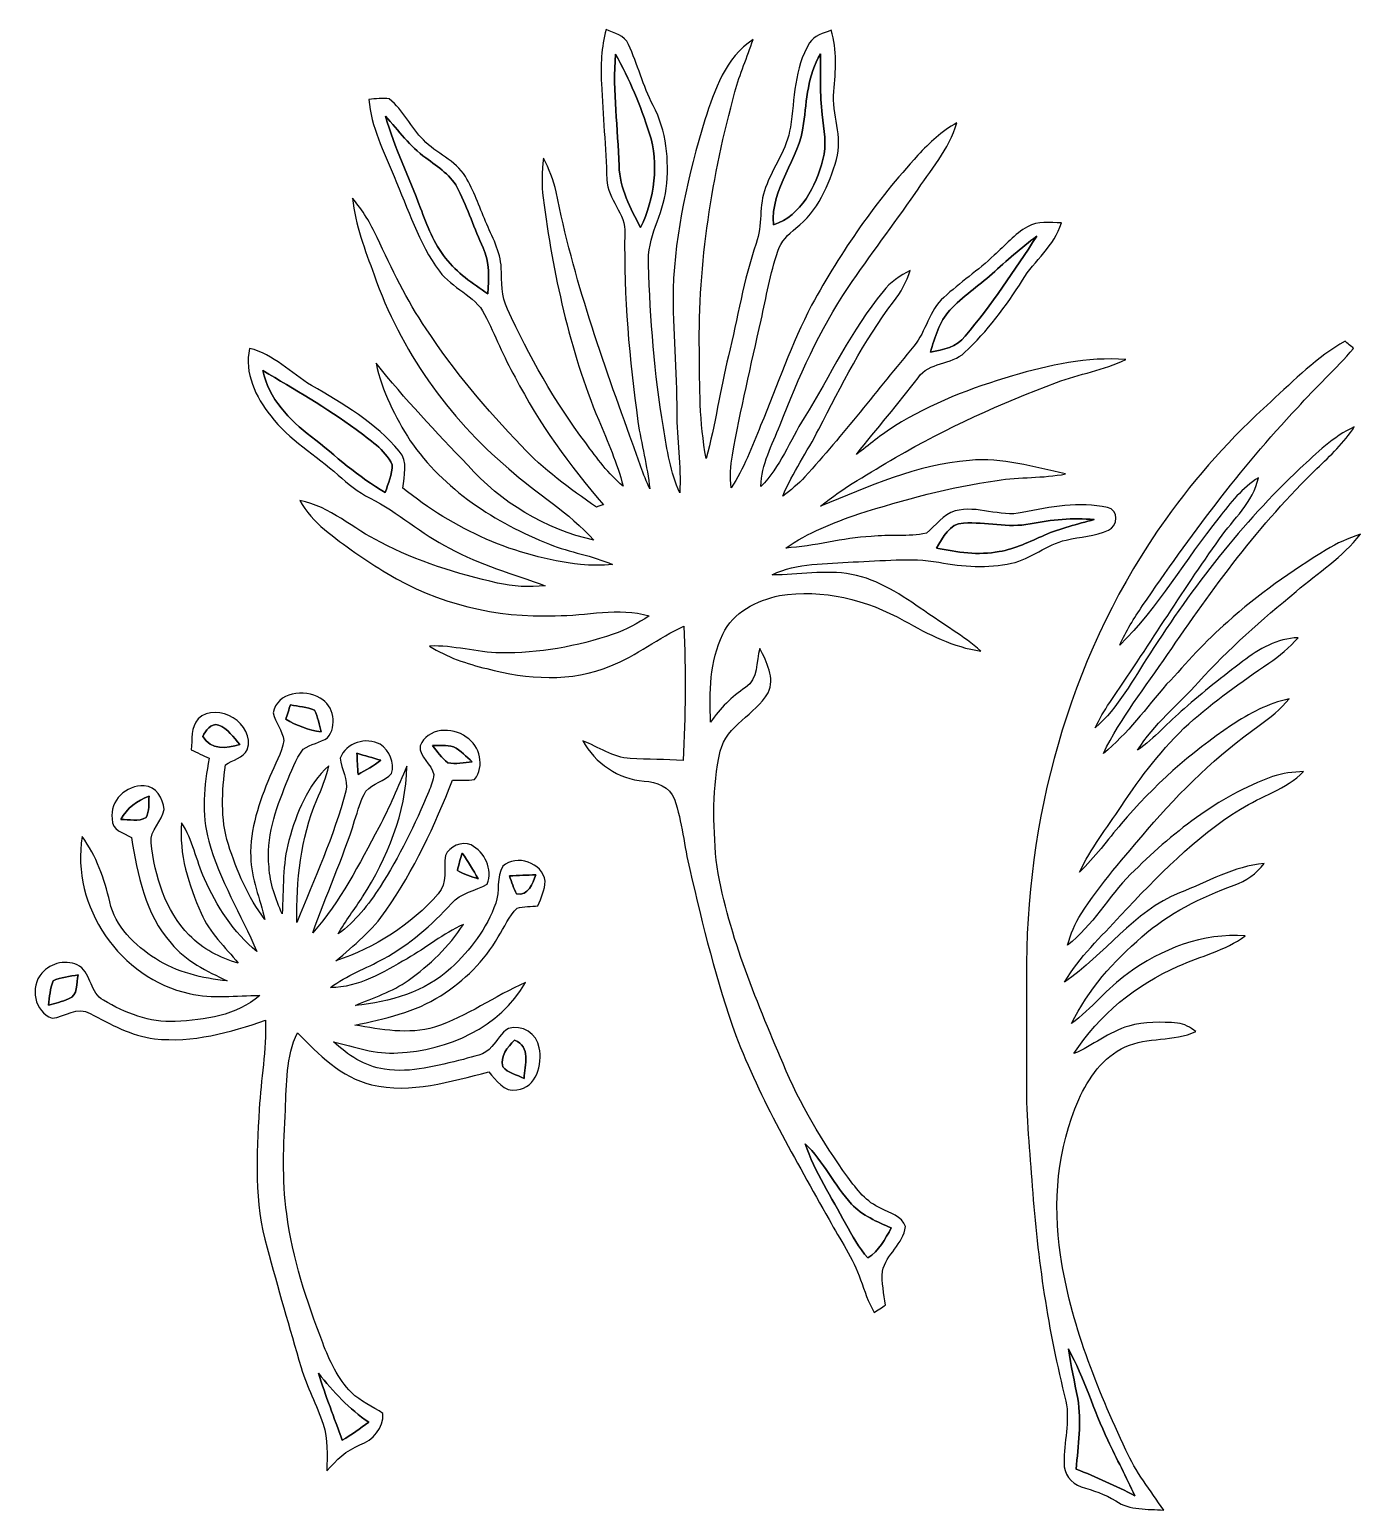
# Model space of a CAD drawing. Header units: centimetres. Extents: x -6.9 to 6.8, y -7.6 to 7.6.
import ezdxf

# ---------------------------------------------------------------- set-up
doc = ezdxf.new("R2010")
doc.units = ezdxf.units.CM
doc.header["$MEASUREMENT"] = 0
doc.layers.add('Camada 1', color=7, linetype='Continuous')

msp = doc.modelspace()

# ---------------------------------------------------------------- linework, layer by layer
at = {"layer": 'Camada 1', "color": 151}
for points, knots in [([(-0.95744, 7.64575), (-0.87347, 7.61012), (-0.76694, 7.58684), (-0.72743, 7.49335), (-0.72743, 7.49335), (-0.63112, 7.28873), (-0.57891, 7.06542), (-0.47201, 6.86505), (-0.47201, 6.86505), (-0.33584, 6.60223), (-0.30339, 6.29742), (-0.33867, 6.00638), (-0.33867, 6.00638), (-0.36829, 5.73758), (-0.54115, 5.5005), (-0.51964, 5.22323), (-0.51964, 5.22323), (-0.5027, 4.66124), (-0.46002, 4.09857), (-0.36759, 3.54365), (-0.36759, 3.54365), (-0.32737, 3.3154), (-0.29527, 3.08222), (-0.19861, 2.86914), (-0.19861, 2.86914), (-0.18133, 3.14749), (-0.22965, 3.42406), (-0.22895, 3.70204), (-0.22895, 3.70204), (-0.22965, 4.12644), (-0.27128, 4.54942), (-0.2667, 4.97346), (-0.2667, 4.97346), (-0.24623, 5.56648), (-0.10865, 6.14856), (0.05997, 6.71512), (0.05997, 6.71512), (0.16228, 7.02062), (0.27128, 7.35929), (0.55703, 7.54308), (0.55703, 7.54308), (0.49705, 7.36247), (0.41945, 7.18784), (0.36971, 7.00369), (0.36971, 7.00369), (0.13334, 6.13657), (-0.00952, 5.23909), (0.00353, 4.33882), (0.00353, 4.33882), (0.0074, 3.96699), (0.00212, 3.59197), (0.07408, 3.22545), (0.07408, 3.22545), (0.16968, 3.57363), (0.21624, 3.93347), (0.30302, 4.28378), (0.30302, 4.28378), (0.39899, 4.66972), (0.45861, 5.06518), (0.58844, 5.44194), (0.58844, 5.44194), (0.65758, 5.62751), (0.61419, 5.83352), (0.68545, 6.01839), (0.68545, 6.01839), (0.76341, 6.22899), (0.90769, 6.4149), (0.94156, 6.64104), (0.94156, 6.64104), (0.98707, 6.93278), (0.97895, 7.24782), (1.13805, 7.5078), (1.13805, 7.5078), (1.18568, 7.58718), (1.28305, 7.60589), (1.36207, 7.6401), (1.36207, 7.6401), (1.42521, 7.43444), (1.40828, 7.21888), (1.3903, 7.00792), (1.3903, 7.00792), (1.36525, 6.77298), (1.48766, 6.54156), (1.4171, 6.30836), (1.4171, 6.30836), (1.33914, 6.04448), (1.22378, 5.77108), (0.99905, 5.59893), (0.99905, 5.59893), (0.92039, 5.53507), (0.84208, 5.46206), (0.81244, 5.36187), (0.81244, 5.36187), (0.73271, 5.13045), (0.69285, 4.88809), (0.63958, 4.6496), (0.63958, 4.6496), (0.53586, 4.18711), (0.42862, 3.72533), (0.34361, 3.25895), (0.34361, 3.25895), (0.32278, 3.14783), (0.32244, 3.03423), (0.33019, 2.92169), (0.33019, 2.92169), (0.46426, 3.11891), (0.54468, 3.34503), (0.63534, 3.56376), (0.63534, 3.56376), (0.8061, 3.97932), (0.95496, 4.40548), (1.15992, 4.80589), (1.15992, 4.80589), (1.46543, 5.3601), (1.82808, 5.88468), (2.25636, 6.35141), (2.25636, 6.35141), (2.37489, 6.47876), (2.50189, 6.60188), (2.65711, 6.68443), (2.65711, 6.68443), (2.57457, 6.41032), (2.38478, 6.19019), (2.22708, 5.9577), (2.22708, 5.9577), (2.00306, 5.63033), (1.7593, 5.31741), (1.53775, 4.98827), (1.53775, 4.98827), (1.24142, 4.54942), (1.02693, 4.06188), (0.83502, 3.57011), (0.83502, 3.57011), (0.75318, 3.36444), (0.64311, 3.16335), (0.63712, 2.93687), (0.63712, 2.93687), (0.83855, 3.13548), (0.9352, 3.40783), (1.08408, 3.64348), (1.08408, 3.64348), (1.35395, 4.07882), (1.56986, 4.55012), (1.89759, 4.94736), (1.89759, 4.94736), (1.97167, 5.04155), (2.07256, 5.10821), (2.17735, 5.16395), (2.17735, 5.16395), (2.13818, 5.04684), (2.07997, 4.93713), (2.00413, 4.83975), (2.00413, 4.83975), (1.69474, 4.43547), (1.46755, 3.97791), (1.23506, 3.52743), (1.23506, 3.52743), (1.11548, 3.29459), (0.96307, 3.07869), (0.86325, 2.83598), (0.86325, 2.83598), (0.94402, 2.89665), (1.02164, 2.96192), (1.09185, 3.03494), (1.09185, 3.03494), (1.48342, 3.46957), (1.84114, 3.93312), (2.21473, 4.38291), (2.21473, 4.38291), (2.34138, 4.53565), (2.3696, 4.75085), (2.52201, 4.88492), (2.52201, 4.88492), (2.68922, 5.03731), (2.87796, 5.16466), (3.04236, 5.32058), (3.04236, 5.32058), (3.15489, 5.41972), (3.25261, 5.53826), (3.3842, 5.61374), (3.3842, 5.61374), (3.48967, 5.67689), (3.61738, 5.65396), (3.73415, 5.65255), (3.73415, 5.65255), (3.66394, 5.41619), (3.45687, 5.26732), (3.33304, 5.06341), (3.33304, 5.06341), (3.16335, 4.79354), (2.97285, 4.53319), (2.73649, 4.31799), (2.73649, 4.31799), (2.60208, 4.18358), (2.36819, 4.22485), (2.25848, 4.05729), (2.25848, 4.05729), (2.05317, 3.78812), (1.83268, 3.5313), (1.62207, 3.26672), (1.62207, 3.26672), (1.75472, 3.36196), (1.87607, 3.47239), (2.01612, 3.55776), (2.01612, 3.55776), (2.39041, 3.79306), (2.80775, 3.95216), (3.23074, 4.07563), (3.23074, 4.07563), (3.6082, 4.18747), (4.00156, 4.2746), (4.39773, 4.24532), (4.39773, 4.24532), (4.17159, 4.13244), (3.91865, 4.09645), (3.6837, 4.0079), (3.6837, 4.0079), (3.1108, 3.79552), (2.55376, 3.53871), (2.02352, 3.23497), (2.02352, 3.23497), (1.76142, 3.07445), (1.48907, 2.927), (1.2506, 2.7319), (1.2506, 2.7319), (1.74625, 2.93299), (2.24472, 3.16476), (2.78589, 3.20428), (2.78589, 3.20428), (3.12313, 3.23849), (3.45122, 3.13336), (3.77754, 3.06528), (3.77754, 3.06528), (3.54436, 3.02048), (3.30553, 3.03423), (3.07128, 2.99861), (3.07128, 2.99861), (2.58692, 2.92981), (2.11278, 2.80141), (1.64711, 2.6536), (1.64711, 2.6536), (1.38535, 2.56258), (1.12218, 2.46274), (0.89464, 2.30152), (0.89464, 2.30152), (1.19027, 2.3181), (1.47708, 2.40595), (1.77341, 2.42076), (1.77341, 2.42076), (1.96249, 2.44264), (2.15688, 2.41158), (2.34314, 2.45604), (2.34314, 2.45604), (2.44228, 2.53083), (2.51178, 2.65112), (2.63877, 2.68393), (2.63877, 2.68393), (2.86914, 2.74567), (3.0995, 2.6162), (3.33162, 2.667), (3.33162, 2.667), (3.61879, 2.72803), (3.91865, 2.77917), (4.21075, 2.71992), (4.21075, 2.71992), (4.32576, 2.6984), (4.3194, 2.52165), (4.21815, 2.48637), (4.21815, 2.48637), (4.08305, 2.41935), (3.92852, 2.4204), (3.78459, 2.38407), (3.78459, 2.38407), (3.58245, 2.3389), (3.42299, 2.18897), (3.22085, 2.14417), (3.22085, 2.14417), (2.97461, 2.0902), (2.71885, 2.1103), (2.47297, 2.15406), (2.47297, 2.15406), (2.18052, 2.20873), (1.88277, 2.16464), (1.5882, 2.159), (1.5882, 2.159), (1.3081, 2.13676), (1.01353, 2.14982), (0.75352, 2.026), (0.75352, 2.026), (1.02588, 2.0193), (1.29998, 2.08138), (1.57127, 2.03022), (1.57127, 2.03022), (1.85208, 1.97801), (2.09161, 1.81115), (2.32304, 1.65276), (2.32304, 1.65276), (2.51777, 1.51589), (2.7245, 1.39488), (2.90547, 1.23895), (2.90547, 1.23895), (2.62042, 1.27847), (2.36255, 1.41181), (2.11561, 1.55151), (2.11561, 1.55151), (1.72895, 1.76812), (1.27282, 1.88453), (0.83043, 1.81081), (0.83043, 1.81081), (0.59443, 1.76318), (0.35102, 1.63936), (0.24411, 1.41216), (0.24411, 1.41216), (0.11148, 1.13205), (0.10478, 0.81173), (0.11994, 0.50765), (0.11994, 0.50765), (0.21766, 0.64735), (0.3376, 0.76904), (0.47941, 0.86359), (0.47941, 0.86359), (0.61312, 0.95003), (0.5842, 1.13205), (0.62759, 1.26541), (0.62759, 1.26541), (0.69708, 1.12747), (0.78458, 0.96131), (0.71191, 0.80751), (0.71191, 0.80751), (0.58032, 0.58067), (0.28434, 0.47695), (0.21978, 0.20601), (0.21978, 0.20601), (0.13158, -0.16016), (0.14817, -0.54397), (0.17533, -0.91687), (0.17533, -0.91687), (0.28751, -1.64853), (0.57855, -2.3368), (0.86642, -3.01378), (0.86642, -3.01378), (1.03786, -3.43005), (1.27282, -3.81669), (1.53212, -4.18358), (1.53212, -4.18358), (1.6256, -4.30988), (1.72578, -4.44394), (1.87607, -4.50603), (1.87607, -4.50603), (1.96673, -4.554), (2.09125, -4.58576), (2.12724, -4.69406), (2.12724, -4.69406), (2.10925, -4.87362), (1.92651, -4.97981), (1.89052, -5.15301), (1.89052, -5.15301), (1.87959, -5.27085), (1.90641, -5.38762), (1.92193, -5.50403), (1.92193, -5.50403), (1.8923, -5.52272), (1.83303, -5.56012), (1.8034, -5.57883), (1.8034, -5.57883), (1.74659, -5.47088), (1.7032, -5.35727), (1.66511, -5.24191), (1.66511, -5.24191), (1.59032, -5.01896), (1.45238, -4.82635), (1.3402, -4.62173), (1.3402, -4.62173), (0.99484, -4.00261), (0.63324, -3.38737), (0.37923, -2.72308), (0.37923, -2.72308), (0.17814, -2.16605), (0.03915, -1.58925), (-0.09525, -1.01353), (-0.09525, -1.01353), (-0.15487, -0.77294), (-0.1711, -0.52175), (-0.254, -0.28751), (-0.254, -0.28751), (-0.29951, -0.15628), (-0.43992, -0.11007), (-0.56585, -0.10125), (-0.56585, -0.10125), (-0.83007, -0.0822), (-1.07209, 0.08361), (-1.19768, 0.31433), (-1.19768, 0.31433), (-1.03611, 0.25047), (-0.88688, 0.14216), (-0.70838, 0.13088), (-0.70838, 0.13088), (-0.5267, 0.11923), (-0.3443, 0.12629), (-0.16262, 0.11182), (-0.16262, 0.11182), (-0.14111, 0.57255), (-0.13299, 1.03504), (-0.15733, 1.49613), (-0.15733, 1.49613), (-0.41663, 1.37442), (-0.64311, 1.19238), (-0.91015, 1.08584), (-0.91015, 1.08584), (-1.31375, 0.9151), (-1.7727, 0.94896), (-2.18792, 1.05798), (-2.18792, 1.05798), (-2.39289, 1.10912), (-2.59749, 1.17439), (-2.77566, 1.2908), (-2.77566, 1.2908), (-2.52976, 1.30174), (-2.292, 1.22344), (-2.04716, 1.22096), (-2.04716, 1.22096), (-1.65169, 1.2132), (-1.25694, 1.28729), (-0.88335, 1.41393), (-0.88335, 1.41393), (-0.7514, 1.45767), (-0.629, 1.52471), (-0.51364, 1.6016), (-0.51364, 1.6016), (-0.83078, 1.69509), (-1.15958, 1.6016), (-1.48201, 1.60372), (-1.48201, 1.60372), (-2.08562, 1.57902), (-2.6984, 1.72755), (-3.21592, 2.04152), (-3.21592, 2.04152), (-3.43958, 2.17735), (-3.65619, 2.3255), (-3.85833, 2.49202), (-3.85833, 2.49202), (-3.96098, 2.57493), (-4.04671, 2.67723), (-4.11444, 2.79047), (-4.11444, 2.79047), (-3.79764, 2.73297), (-3.56517, 2.49414), (-3.28083, 2.36255), (-3.28083, 2.36255), (-2.90371, 2.1611), (-2.49273, 2.03234), (-2.0761, 1.94098), (-2.0761, 1.94098), (-1.91523, 1.90641), (-1.74941, 1.89194), (-1.58574, 1.91311), (-1.58574, 1.91311), (-1.91664, 2.03482), (-2.25989, 2.12831), (-2.56998, 2.30116), (-2.56998, 2.30116), (-2.86173, 2.44403), (-3.1002, 2.67194), (-3.39019, 2.81657), (-3.39019, 2.81657), (-3.51225, 2.8776), (-3.61914, 2.96298), (-3.71934, 3.05399), (-3.71934, 3.05399), (-3.94828, 3.26073), (-4.22485, 3.41629), (-4.41395, 3.66465), (-4.41395, 3.66465), (-4.56706, 3.85903), (-4.68911, 4.10562), (-4.63161, 4.35926), (-4.63161, 4.35926), (-4.38185, 4.30106), (-4.20899, 4.10174), (-3.99345, 3.97862), (-3.99345, 3.97862), (-3.66888, 3.78812), (-3.33162, 3.59375), (-3.08926, 3.29881), (-3.08926, 3.29881), (-2.99437, 3.19298), (-3.03988, 3.04553), (-3.05223, 2.91994), (-3.05223, 2.91994), (-2.53012, 2.49414), (-1.89264, 2.20698), (-1.22132, 2.13077), (-1.22132, 2.13077), (-1.11159, 2.11949), (-1.00083, 2.12302), (-0.8911, 2.13077), (-0.8911, 2.13077), (-1.09926, 2.22496), (-1.32891, 2.2546), (-1.53987, 2.34138), (-1.53987, 2.34138), (-2.10114, 2.55939), (-2.63031, 2.90688), (-2.97673, 3.40783), (-2.97673, 3.40783), (-3.12985, 3.65512), (-3.26884, 3.919), (-3.32739, 4.20616), (-3.32739, 4.20616), (-3.03283, 3.83821), (-2.70898, 3.49603), (-2.38337, 3.1556), (-2.38337, 3.1556), (-2.04399, 2.77354), (-1.58291, 2.49307), (-1.08267, 2.383), (-1.08267, 2.383), (-1.3402, 2.66805), (-1.67604, 2.86419), (-1.96074, 3.11891), (-1.96074, 3.11891), (-2.58726, 3.64771), (-3.07622, 4.34199), (-3.34856, 5.11632), (-3.34856, 5.11632), (-3.43992, 5.3742), (-3.54436, 5.63209), (-3.57082, 5.9069), (-3.57082, 5.9069), (-3.46638, 5.7859), (-3.38384, 5.64797), (-3.31681, 5.50333), (-3.31681, 5.50333), (-3.16547, 5.18089), (-3.01554, 4.85493), (-2.81057, 4.56211), (-2.81057, 4.56211), (-2.52589, 4.12784), (-2.18934, 3.73027), (-1.8302, 3.35562), (-1.8302, 3.35562), (-1.60372, 3.10938), (-1.33068, 2.91429), (-1.05798, 2.72274), (-1.05798, 2.72274), (-1.03964, 2.72873), (-1.00295, 2.74109), (-0.98495, 2.74742), (-0.98495, 2.74742), (-1.33419, 3.15207), (-1.64994, 3.58705), (-1.89512, 4.0633), (-1.89512, 4.0633), (-2.01329, 4.27248), (-2.10149, 4.4965), (-2.20909, 4.71063), (-2.20909, 4.71063), (-2.31174, 4.90926), (-2.54669, 4.97804), (-2.67441, 5.15443), (-2.67441, 5.15443), (-2.89136, 5.44724), (-2.99861, 5.80002), (-3.14218, 6.13056), (-3.14218, 6.13056), (-3.24801, 6.3888), (-3.37925, 6.64386), (-3.40184, 6.92679), (-3.40184, 6.92679), (-3.33199, 6.93032), (-3.26107, 6.94302), (-3.19158, 6.93103), (-3.19158, 6.93103), (-3.04411, 6.81813), (-2.97215, 6.63645), (-2.83915, 6.50909), (-2.83915, 6.50909), (-2.70827, 6.36869), (-2.51071, 6.2999), (-2.4077, 6.13197), (-2.4077, 6.13197), (-2.31985, 5.98628), (-2.26694, 5.82329), (-2.1985, 5.66844), (-2.1985, 5.66844), (-2.13535, 5.51215), (-2.04435, 5.36081), (-2.03763, 5.18829), (-2.03763, 5.18829), (-2.03022, 5.04542), (-2.04045, 4.89549), (-1.97414, 4.76391), (-1.97414, 4.76391), (-1.74941, 4.28025), (-1.48872, 3.81105), (-1.16733, 3.38454), (-1.16733, 3.38454), (-1.05268, 3.22579), (-0.93486, 3.06634), (-0.78317, 2.94075), (-0.78317, 2.94075), (-0.84242, 3.1757), (-0.94121, 3.3976), (-1.03363, 3.62055), (-1.03363, 3.62055), (-1.33879, 4.34974), (-1.50283, 5.12938), (-1.60584, 5.91043), (-1.60584, 5.91043), (-1.62453, 6.04626), (-1.62065, 6.18455), (-1.60126, 6.32001), (-1.60126, 6.32001), (-1.54763, 6.20959), (-1.4993, 6.09528), (-1.47179, 5.975), (-1.47179, 5.975), (-1.29821, 5.08353), (-0.9906, 4.22592), (-0.68226, 3.37361), (-0.68226, 3.37361), (-0.62793, 3.21804), (-0.5775, 3.06034), (-0.50658, 2.91112), (-0.50658, 2.91112), (-0.53374, 3.14466), (-0.59443, 3.37255), (-0.629, 3.60469), (-0.629, 3.60469), (-0.72002, 4.24602), (-0.77399, 4.89374), (-0.76517, 5.54177), (-0.76517, 5.54177), (-0.74682, 5.75239), (-0.94755, 5.8935), (-0.94862, 6.09952), (-0.94862, 6.09952), (-0.96378, 6.42972), (-0.98707, 6.75922), (-1.00507, 7.08942), (-1.00507, 7.08942), (-1.01669, 7.27604), (-1.00612, 7.46441), (-0.95744, 7.64575)], [0, 0, 0, 0, 0.00617284, 0.00617284, 0.00617284, 0.00617284, 0.01234568, 0.01234568, 0.01234568, 0.01234568, 0.01851852, 0.01851852, 0.01851852, 0.01851852, 0.02469136, 0.02469136, 0.02469136, 0.02469136, 0.0308642, 0.0308642, 0.0308642, 0.0308642, 0.03703704, 0.03703704, 0.03703704, 0.03703704, 0.04320988, 0.04320988, 0.04320988, 0.04320988, 0.04938272, 0.04938272, 0.04938272, 0.04938272, 0.05555556, 0.05555556, 0.05555556, 0.05555556, 0.0617284, 0.0617284, 0.0617284, 0.0617284, 0.06790123, 0.06790123, 0.06790123, 0.06790123, 0.07407407, 0.07407407, 0.07407407, 0.07407407, 0.08024691, 0.08024691, 0.08024691, 0.08024691, 0.08641975, 0.08641975, 0.08641975, 0.08641975, 0.09259259, 0.09259259, 0.09259259, 0.09259259, 0.09876543, 0.09876543, 0.09876543, 0.09876543, 0.10493827, 0.10493827, 0.10493827, 0.10493827, 0.11111111, 0.11111111, 0.11111111, 0.11111111, 0.11728395, 0.11728395, 0.11728395, 0.11728395, 0.12345679, 0.12345679, 0.12345679, 0.12345679, 0.12962963, 0.12962963, 0.12962963, 0.12962963, 0.13580247, 0.13580247, 0.13580247, 0.13580247, 0.14197531, 0.14197531, 0.14197531, 0.14197531, 0.14814815, 0.14814815, 0.14814815, 0.14814815, 0.15432099, 0.15432099, 0.15432099, 0.15432099, 0.16049383, 0.16049383, 0.16049383, 0.16049383, 0.16666667, 0.16666667, 0.16666667, 0.16666667, 0.17283951, 0.17283951, 0.17283951, 0.17283951, 0.17901235, 0.17901235, 0.17901235, 0.17901235, 0.18518519, 0.18518519, 0.18518519, 0.18518519, 0.19135802, 0.19135802, 0.19135802, 0.19135802, 0.19753086, 0.19753086, 0.19753086, 0.19753086, 0.2037037, 0.2037037, 0.2037037, 0.2037037, 0.20987654, 0.20987654, 0.20987654, 0.20987654, 0.21604938, 0.21604938, 0.21604938, 0.21604938, 0.22222222, 0.22222222, 0.22222222, 0.22222222, 0.22839506, 0.22839506, 0.22839506, 0.22839506, 0.2345679, 0.2345679, 0.2345679, 0.2345679, 0.24074074, 0.24074074, 0.24074074, 0.24074074, 0.24691358, 0.24691358, 0.24691358, 0.24691358, 0.25308642, 0.25308642, 0.25308642, 0.25308642, 0.25925926, 0.25925926, 0.25925926, 0.25925926, 0.2654321, 0.2654321, 0.2654321, 0.2654321, 0.27160494, 0.27160494, 0.27160494, 0.27160494, 0.27777778, 0.27777778, 0.27777778, 0.27777778, 0.28395062, 0.28395062, 0.28395062, 0.28395062, 0.29012346, 0.29012346, 0.29012346, 0.29012346, 0.2962963, 0.2962963, 0.2962963, 0.2962963, 0.30246914, 0.30246914, 0.30246914, 0.30246914, 0.30864198, 0.30864198, 0.30864198, 0.30864198, 0.31481481, 0.31481481, 0.31481481, 0.31481481, 0.32098765, 0.32098765, 0.32098765, 0.32098765, 0.32716049, 0.32716049, 0.32716049, 0.32716049, 0.33333333, 0.33333333, 0.33333333, 0.33333333, 0.33950617, 0.33950617, 0.33950617, 0.33950617, 0.34567901, 0.34567901, 0.34567901, 0.34567901, 0.35185185, 0.35185185, 0.35185185, 0.35185185, 0.35802469, 0.35802469, 0.35802469, 0.35802469, 0.36419753, 0.36419753, 0.36419753, 0.36419753, 0.37037037, 0.37037037, 0.37037037, 0.37037037, 0.37654321, 0.37654321, 0.37654321, 0.37654321, 0.38271605, 0.38271605, 0.38271605, 0.38271605, 0.38888889, 0.38888889, 0.38888889, 0.38888889, 0.39506173, 0.39506173, 0.39506173, 0.39506173, 0.40123457, 0.40123457, 0.40123457, 0.40123457, 0.40740741, 0.40740741, 0.40740741, 0.40740741, 0.41358025, 0.41358025, 0.41358025, 0.41358025, 0.41975309, 0.41975309, 0.41975309, 0.41975309, 0.42592593, 0.42592593, 0.42592593, 0.42592593, 0.43209877, 0.43209877, 0.43209877, 0.43209877, 0.4382716, 0.4382716, 0.4382716, 0.4382716, 0.44444444, 0.44444444, 0.44444444, 0.44444444, 0.45061728, 0.45061728, 0.45061728, 0.45061728, 0.45679012, 0.45679012, 0.45679012, 0.45679012, 0.46296296, 0.46296296, 0.46296296, 0.46296296, 0.4691358, 0.4691358, 0.4691358, 0.4691358, 0.47530864, 0.47530864, 0.47530864, 0.47530864, 0.48148148, 0.48148148, 0.48148148, 0.48148148, 0.48765432, 0.48765432, 0.48765432, 0.48765432, 0.49382716, 0.49382716, 0.49382716, 0.49382716, 0.5, 0.5, 0.5, 0.5, 0.50617284, 0.50617284, 0.50617284, 0.50617284, 0.51234568, 0.51234568, 0.51234568, 0.51234568, 0.51851852, 0.51851852, 0.51851852, 0.51851852, 0.52469136, 0.52469136, 0.52469136, 0.52469136, 0.5308642, 0.5308642, 0.5308642, 0.5308642, 0.53703704, 0.53703704, 0.53703704, 0.53703704, 0.54320988, 0.54320988, 0.54320988, 0.54320988, 0.54938272, 0.54938272, 0.54938272, 0.54938272, 0.55555556, 0.55555556, 0.55555556, 0.55555556, 0.5617284, 0.5617284, 0.5617284, 0.5617284, 0.56790123, 0.56790123, 0.56790123, 0.56790123, 0.57407407, 0.57407407, 0.57407407, 0.57407407, 0.58024691, 0.58024691, 0.58024691, 0.58024691, 0.58641975, 0.58641975, 0.58641975, 0.58641975, 0.59259259, 0.59259259, 0.59259259, 0.59259259, 0.59876543, 0.59876543, 0.59876543, 0.59876543, 0.60493827, 0.60493827, 0.60493827, 0.60493827, 0.61111111, 0.61111111, 0.61111111, 0.61111111, 0.61728395, 0.61728395, 0.61728395, 0.61728395, 0.62345679, 0.62345679, 0.62345679, 0.62345679, 0.62962963, 0.62962963, 0.62962963, 0.62962963, 0.63580247, 0.63580247, 0.63580247, 0.63580247, 0.64197531, 0.64197531, 0.64197531, 0.64197531, 0.64814815, 0.64814815, 0.64814815, 0.64814815, 0.65432099, 0.65432099, 0.65432099, 0.65432099, 0.66049383, 0.66049383, 0.66049383, 0.66049383, 0.66666667, 0.66666667, 0.66666667, 0.66666667, 0.67283951, 0.67283951, 0.67283951, 0.67283951, 0.67901235, 0.67901235, 0.67901235, 0.67901235, 0.68518519, 0.68518519, 0.68518519, 0.68518519, 0.69135802, 0.69135802, 0.69135802, 0.69135802, 0.69753086, 0.69753086, 0.69753086, 0.69753086, 0.7037037, 0.7037037, 0.7037037, 0.7037037, 0.70987654, 0.70987654, 0.70987654, 0.70987654, 0.71604938, 0.71604938, 0.71604938, 0.71604938, 0.72222222, 0.72222222, 0.72222222, 0.72222222, 0.72839506, 0.72839506, 0.72839506, 0.72839506, 0.7345679, 0.7345679, 0.7345679, 0.7345679, 0.74074074, 0.74074074, 0.74074074, 0.74074074, 0.74691358, 0.74691358, 0.74691358, 0.74691358, 0.75308642, 0.75308642, 0.75308642, 0.75308642, 0.75925926, 0.75925926, 0.75925926, 0.75925926, 0.7654321, 0.7654321, 0.7654321, 0.7654321, 0.77160494, 0.77160494, 0.77160494, 0.77160494, 0.77777778, 0.77777778, 0.77777778, 0.77777778, 0.78395062, 0.78395062, 0.78395062, 0.78395062, 0.79012346, 0.79012346, 0.79012346, 0.79012346, 0.7962963, 0.7962963, 0.7962963, 0.7962963, 0.80246914, 0.80246914, 0.80246914, 0.80246914, 0.80864198, 0.80864198, 0.80864198, 0.80864198, 0.81481481, 0.81481481, 0.81481481, 0.81481481, 0.82098765, 0.82098765, 0.82098765, 0.82098765, 0.82716049, 0.82716049, 0.82716049, 0.82716049, 0.83333333, 0.83333333, 0.83333333, 0.83333333, 0.83950617, 0.83950617, 0.83950617, 0.83950617, 0.84567901, 0.84567901, 0.84567901, 0.84567901, 0.85185185, 0.85185185, 0.85185185, 0.85185185, 0.85802469, 0.85802469, 0.85802469, 0.85802469, 0.86419753, 0.86419753, 0.86419753, 0.86419753, 0.87037037, 0.87037037, 0.87037037, 0.87037037, 0.87654321, 0.87654321, 0.87654321, 0.87654321, 0.88271605, 0.88271605, 0.88271605, 0.88271605, 0.88888889, 0.88888889, 0.88888889, 0.88888889, 0.89506173, 0.89506173, 0.89506173, 0.89506173, 0.90123457, 0.90123457, 0.90123457, 0.90123457, 0.90740741, 0.90740741, 0.90740741, 0.90740741, 0.91358025, 0.91358025, 0.91358025, 0.91358025, 0.91975309, 0.91975309, 0.91975309, 0.91975309, 0.92592593, 0.92592593, 0.92592593, 0.92592593, 0.93209877, 0.93209877, 0.93209877, 0.93209877, 0.9382716, 0.9382716, 0.9382716, 0.9382716, 0.94444444, 0.94444444, 0.94444444, 0.94444444, 0.95061728, 0.95061728, 0.95061728, 0.95061728, 0.95679012, 0.95679012, 0.95679012, 0.95679012, 0.96296296, 0.96296296, 0.96296296, 0.96296296, 0.9691358, 0.9691358, 0.9691358, 0.9691358, 0.97530864, 0.97530864, 0.97530864, 0.97530864, 0.98148148, 0.98148148, 0.98148148, 0.98148148, 0.98765432, 0.98765432, 0.98765432, 0.98765432, 1, 1, 1, 1]), ([(-0.86077, 7.3914), (-0.86077, 7.3914), (-0.86077, 7.3914), (-0.86077, 7.3914), (-0.86077, 7.3914), (-0.89217, 7.00792), (-0.83431, 6.62552), (-0.82373, 6.2424), (-0.82373, 6.2424), (-0.81879, 6.01098), (-0.70767, 5.8039), (-0.60218, 5.60458), (-0.60218, 5.60458), (-0.45895, 5.9069), (-0.41063, 6.25863), (-0.51187, 6.58176), (-0.51187, 6.58176), (-0.60395, 6.86118), (-0.71472, 7.13598), (-0.86077, 7.3914)], [0, 0, 0, 0, 0.16666667, 0.16666667, 0.16666667, 0.16666667, 0.33333333, 0.33333333, 0.33333333, 0.33333333, 0.5, 0.5, 0.5, 0.5, 0.66666667, 0.66666667, 0.66666667, 0.66666667, 1, 1, 1, 1]), ([(1.07843, 6.67631), (1.07843, 6.67631), (1.07843, 6.67631), (1.07843, 6.67631), (1.07843, 6.67631), (1.03645, 6.30802), (0.73483, 6.01486), (0.76624, 5.63174), (0.76624, 5.63174), (1.05938, 5.73051), (1.20049, 6.02826), (1.2774, 6.30555), (1.2774, 6.30555), (1.31726, 6.45865), (1.28834, 6.61704), (1.26965, 6.77087), (1.26965, 6.77087), (1.24213, 6.97759), (1.25871, 7.18679), (1.25095, 7.39457), (1.25095, 7.39457), (1.11972, 7.17727), (1.10983, 6.9208), (1.07843, 6.67631)], [0, 0, 0, 0, 0.14285714, 0.14285714, 0.14285714, 0.14285714, 0.28571429, 0.28571429, 0.28571429, 0.28571429, 0.42857143, 0.42857143, 0.42857143, 0.42857143, 0.57142857, 0.57142857, 0.57142857, 0.57142857, 0.71428571, 0.71428571, 0.71428571, 0.71428571, 1, 1, 1, 1]), ([(-3.22967, 6.75393), (-3.22967, 6.75393), (-3.22967, 6.75393), (-3.22967, 6.75393), (-3.22967, 6.75393), (-3.14006, 6.42725), (-2.98803, 6.12315), (-2.87055, 5.80636), (-2.87055, 5.80636), (-2.80105, 5.6268), (-2.73297, 5.44194), (-2.61196, 5.2892), (-2.61196, 5.2892), (-2.49378, 5.13856), (-2.33362, 5.0292), (-2.17628, 4.923), (-2.17628, 4.923), (-2.16217, 5.08175), (-2.15688, 5.24791), (-2.22532, 5.39608), (-2.22532, 5.39608), (-2.31352, 5.59293), (-2.38407, 5.79754), (-2.47791, 5.99157), (-2.47791, 5.99157), (-2.54776, 6.13974), (-2.68922, 6.22899), (-2.81552, 6.32354), (-2.81552, 6.32354), (-2.9778, 6.44207), (-3.09845, 6.60435), (-3.22967, 6.75393)], [0, 0, 0, 0, 0.11111111, 0.11111111, 0.11111111, 0.11111111, 0.22222222, 0.22222222, 0.22222222, 0.22222222, 0.33333333, 0.33333333, 0.33333333, 0.33333333, 0.44444444, 0.44444444, 0.44444444, 0.44444444, 0.55555556, 0.55555556, 0.55555556, 0.55555556, 0.66666667, 0.66666667, 0.66666667, 0.66666667, 0.77777778, 0.77777778, 0.77777778, 0.77777778, 1, 1, 1, 1]), ([(3.02048, 5.12833), (3.02048, 5.12833), (3.02048, 5.12833), (3.02048, 5.12833), (3.02048, 5.12833), (2.8783, 4.99991), (2.71392, 4.89549), (2.58514, 4.75226), (2.58514, 4.75226), (2.4758, 4.63232), (2.42958, 4.47321), (2.38583, 4.32082), (2.38583, 4.32082), (2.51636, 4.34445), (2.65888, 4.37339), (2.74319, 4.48697), (2.74319, 4.48697), (3.01659, 4.80905), (3.24979, 5.1629), (3.48121, 5.51602), (3.48121, 5.51602), (3.31786, 5.39891), (3.17005, 5.26238), (3.02048, 5.12833)], [0, 0, 0, 0, 0.14285714, 0.14285714, 0.14285714, 0.14285714, 0.28571429, 0.28571429, 0.28571429, 0.28571429, 0.42857143, 0.42857143, 0.42857143, 0.42857143, 0.57142857, 0.57142857, 0.57142857, 0.57142857, 0.71428571, 0.71428571, 0.71428571, 0.71428571, 1, 1, 1, 1]), ([(5.89173, 3.81), (6.13375, 4.03294), (6.36939, 4.26895), (6.65692, 4.43442), (6.65692, 4.43442), (6.67914, 4.41571), (6.72358, 4.37832), (6.74582, 4.35926), (6.74582, 4.35926), (6.56307, 4.14548), (6.35282, 3.9571), (6.16584, 3.74685), (6.16584, 3.74685), (5.57247, 3.1182), (5.05882, 2.41969), (4.57129, 1.70744), (4.57129, 1.70744), (4.48203, 1.57868), (4.39949, 1.44533), (4.33634, 1.30174), (4.33634, 1.30174), (4.73287, 1.69262), (5.01015, 2.18227), (5.35834, 2.61372), (5.35834, 2.61372), (5.47722, 2.76613), (5.59752, 2.92381), (5.76509, 3.02612), (5.76509, 3.02612), (5.71005, 2.77283), (5.50686, 2.59997), (5.36434, 2.39572), (5.36434, 2.39572), (4.97099, 1.84431), (4.6168, 1.26576), (4.23192, 0.70838), (4.23192, 0.70838), (4.17547, 0.62512), (4.12537, 0.53764), (4.08128, 0.44732), (4.08128, 0.44732), (4.32223, 0.65758), (4.47286, 0.94543), (4.64467, 1.21038), (4.64467, 1.21038), (5.08952, 1.89971), (5.59293, 2.55729), (6.1923, 3.12032), (6.1923, 3.12032), (6.36447, 3.28153), (6.53696, 3.44945), (6.75252, 3.55141), (6.75252, 3.55141), (6.64951, 3.38701), (6.50558, 3.25613), (6.36834, 3.12137), (6.36834, 3.12137), (5.77603, 2.55023), (5.2892, 1.88207), (4.82811, 1.20368), (4.82811, 1.20368), (4.60058, 0.86854), (4.3441, 0.54892), (4.16665, 0.18308), (4.16665, 0.18308), (4.41678, 0.3891), (4.6094, 0.65193), (4.81858, 0.89675), (4.81858, 0.89675), (5.02462, 1.11371), (5.21723, 1.34513), (5.44724, 1.53846), (5.44724, 1.53846), (5.75804, 1.82279), (6.10551, 2.06304), (6.4636, 2.28353), (6.4636, 2.28353), (6.57365, 2.35126), (6.69254, 2.40347), (6.81531, 2.44369), (6.81531, 2.44369), (6.63222, 2.20802), (6.37998, 2.04435), (6.1535, 1.8549), (6.1535, 1.8549), (5.80036, 1.56316), (5.45535, 1.25976), (5.14809, 0.91934), (5.14809, 0.91934), (4.93747, 0.68579), (4.68665, 0.48612), (4.51908, 0.21624), (4.51908, 0.21624), (4.6944, 0.34183), (4.83693, 0.50517), (4.99957, 0.64523), (4.99957, 0.64523), (5.19219, 0.81845), (5.39784, 0.97579), (5.60317, 1.13383), (5.60317, 1.13383), (5.76932, 1.26012), (5.95948, 1.373), (6.17466, 1.37653), (6.17466, 1.37653), (6.08436, 1.2774), (5.98275, 1.18921), (5.87162, 1.11371), (5.87162, 1.11371), (5.58694, 0.92004), (5.30542, 0.72002), (5.04825, 0.49001), (5.04825, 0.49001), (4.77519, 0.24129), (4.55365, -0.05715), (4.34974, -0.36335), (4.34974, -0.36335), (4.20334, -0.58632), (4.03365, -0.7955), (3.92253, -1.03964), (3.92253, -1.03964), (4.07952, -0.88582), (4.20933, -0.70801), (4.35151, -0.54115), (4.35151, -0.54115), (4.67959, -0.15134), (5.06341, 0.1912), (5.48781, 0.47378), (5.48781, 0.47378), (5.66985, 0.59513), (5.86598, 0.70272), (6.08259, 0.74577), (6.08259, 0.74577), (5.99086, 0.64206), (5.88573, 0.55104), (5.77249, 0.4713), (5.77249, 0.4713), (5.34246, 0.16791), (4.96252, -0.20109), (4.62209, -0.60077), (4.62209, -0.60077), (4.38467, -0.88299), (4.13597, -1.15817), (3.9377, -1.47038), (3.9377, -1.47038), (3.87349, -1.56915), (3.82905, -1.67922), (3.79835, -1.79246), (3.79835, -1.79246), (4.05835, -1.59032), (4.21674, -1.29222), (4.44816, -1.0615), (4.44816, -1.0615), (4.86798, -0.64206), (5.34563, -0.25858), (5.91043, -0.05503), (5.91043, -0.05503), (6.0131, -0.01834), (6.12245, -0.00811), (6.23076, -0.00246), (6.23076, -0.00246), (6.04872, -0.18591), (5.79332, -0.25576), (5.57917, -0.39088), (5.57917, -0.39088), (5.1068, -0.68085), (4.72334, -1.08761), (4.3434, -1.48519), (4.3434, -1.48519), (4.14408, -1.7078), (3.91936, -1.91311), (3.7666, -2.17311), (3.7666, -2.17311), (4.17971, -1.88982), (4.47674, -1.44604), (4.95265, -1.2527), (4.95265, -1.2527), (5.23909, -1.1437), (5.5118, -0.97613), (5.82365, -0.95179), (5.82365, -0.95179), (5.74428, -1.0548), (5.63774, -1.13347), (5.5139, -1.17439), (5.5139, -1.17439), (5.17136, -1.2975), (4.83941, -1.46437), (4.56423, -1.70602), (4.56423, -1.70602), (4.27426, -1.95826), (4.00755, -2.25212), (3.83928, -2.60032), (3.83928, -2.60032), (4.04671, -2.44686), (4.20511, -2.23731), (4.41642, -2.08808), (4.41642, -2.08808), (4.76037, -1.83161), (5.1964, -1.66263), (5.62926, -1.69686), (5.62926, -1.69686), (5.4229, -1.84925), (5.1689, -1.90465), (4.93888, -2.00942), (4.93888, -2.00942), (4.50391, -2.19745), (4.1208, -2.51178), (3.86326, -2.91076), (3.86326, -2.91076), (4.05835, -2.82999), (4.22275, -2.68569), (4.4277, -2.62714), (4.4277, -2.62714), (4.59034, -2.58022), (4.76284, -2.58092), (4.93041, -2.59644), (4.93041, -2.59644), (5.00203, -2.60173), (5.06306, -2.64266), (5.12056, -2.68216), (5.12056, -2.68216), (4.89126, -2.79188), (4.62173, -2.73368), (4.39173, -2.84161), (4.39173, -2.84161), (4.16348, -2.94534), (4.01389, -3.16264), (3.91266, -3.38454), (3.91266, -3.38454), (3.69393, -3.88549), (3.64208, -4.44853), (3.72674, -4.98615), (3.72674, -4.98615), (3.82622, -5.691), (4.10069, -6.35565), (4.39773, -6.99769), (4.39773, -6.99769), (4.49932, -7.221), (4.65172, -7.41398), (4.78861, -7.61576), (4.78861, -7.61576), (4.62173, -7.60552), (4.43934, -7.61929), (4.29365, -7.52193), (4.29365, -7.52193), (4.18499, -7.45031), (4.06011, -7.41398), (3.93734, -7.37588), (3.93734, -7.37588), (3.83292, -7.34342), (3.75849, -7.23793), (3.76132, -7.12893), (3.76132, -7.12893), (3.75954, -6.91656), (3.82269, -6.70382), (3.78142, -6.49181), (3.78142, -6.49181), (3.5948, -5.76791), (3.48826, -5.02496), (3.43393, -4.27989), (3.43393, -4.27989), (3.40747, -3.9236), (3.37043, -3.56763), (3.37361, -3.21027), (3.37361, -3.21027), (3.37467, -2.79858), (3.37609, -2.38724), (3.37502, -1.97555), (3.37502, -1.97555), (3.38983, -0.3556), (3.86362, 1.27565), (4.80976, 2.59927), (4.80976, 2.59927), (5.12197, 3.04305), (5.49168, 3.44416), (5.89173, 3.81)], [0, 0, 0, 0, 0.01428571, 0.01428571, 0.01428571, 0.01428571, 0.02857143, 0.02857143, 0.02857143, 0.02857143, 0.04285714, 0.04285714, 0.04285714, 0.04285714, 0.05714286, 0.05714286, 0.05714286, 0.05714286, 0.07142857, 0.07142857, 0.07142857, 0.07142857, 0.08571429, 0.08571429, 0.08571429, 0.08571429, 0.1, 0.1, 0.1, 0.1, 0.11428571, 0.11428571, 0.11428571, 0.11428571, 0.12857143, 0.12857143, 0.12857143, 0.12857143, 0.14285714, 0.14285714, 0.14285714, 0.14285714, 0.15714286, 0.15714286, 0.15714286, 0.15714286, 0.17142857, 0.17142857, 0.17142857, 0.17142857, 0.18571429, 0.18571429, 0.18571429, 0.18571429, 0.2, 0.2, 0.2, 0.2, 0.21428571, 0.21428571, 0.21428571, 0.21428571, 0.22857143, 0.22857143, 0.22857143, 0.22857143, 0.24285714, 0.24285714, 0.24285714, 0.24285714, 0.25714286, 0.25714286, 0.25714286, 0.25714286, 0.27142857, 0.27142857, 0.27142857, 0.27142857, 0.28571429, 0.28571429, 0.28571429, 0.28571429, 0.3, 0.3, 0.3, 0.3, 0.31428571, 0.31428571, 0.31428571, 0.31428571, 0.32857143, 0.32857143, 0.32857143, 0.32857143, 0.34285714, 0.34285714, 0.34285714, 0.34285714, 0.35714286, 0.35714286, 0.35714286, 0.35714286, 0.37142857, 0.37142857, 0.37142857, 0.37142857, 0.38571429, 0.38571429, 0.38571429, 0.38571429, 0.4, 0.4, 0.4, 0.4, 0.41428571, 0.41428571, 0.41428571, 0.41428571, 0.42857143, 0.42857143, 0.42857143, 0.42857143, 0.44285714, 0.44285714, 0.44285714, 0.44285714, 0.45714286, 0.45714286, 0.45714286, 0.45714286, 0.47142857, 0.47142857, 0.47142857, 0.47142857, 0.48571429, 0.48571429, 0.48571429, 0.48571429, 0.5, 0.5, 0.5, 0.5, 0.51428571, 0.51428571, 0.51428571, 0.51428571, 0.52857143, 0.52857143, 0.52857143, 0.52857143, 0.54285714, 0.54285714, 0.54285714, 0.54285714, 0.55714286, 0.55714286, 0.55714286, 0.55714286, 0.57142857, 0.57142857, 0.57142857, 0.57142857, 0.58571429, 0.58571429, 0.58571429, 0.58571429, 0.6, 0.6, 0.6, 0.6, 0.61428571, 0.61428571, 0.61428571, 0.61428571, 0.62857143, 0.62857143, 0.62857143, 0.62857143, 0.64285714, 0.64285714, 0.64285714, 0.64285714, 0.65714286, 0.65714286, 0.65714286, 0.65714286, 0.67142857, 0.67142857, 0.67142857, 0.67142857, 0.68571429, 0.68571429, 0.68571429, 0.68571429, 0.7, 0.7, 0.7, 0.7, 0.71428571, 0.71428571, 0.71428571, 0.71428571, 0.72857143, 0.72857143, 0.72857143, 0.72857143, 0.74285714, 0.74285714, 0.74285714, 0.74285714, 0.75714286, 0.75714286, 0.75714286, 0.75714286, 0.77142857, 0.77142857, 0.77142857, 0.77142857, 0.78571429, 0.78571429, 0.78571429, 0.78571429, 0.8, 0.8, 0.8, 0.8, 0.81428571, 0.81428571, 0.81428571, 0.81428571, 0.82857143, 0.82857143, 0.82857143, 0.82857143, 0.84285714, 0.84285714, 0.84285714, 0.84285714, 0.85714286, 0.85714286, 0.85714286, 0.85714286, 0.87142857, 0.87142857, 0.87142857, 0.87142857, 0.88571429, 0.88571429, 0.88571429, 0.88571429, 0.9, 0.9, 0.9, 0.9, 0.91428571, 0.91428571, 0.91428571, 0.91428571, 0.92857143, 0.92857143, 0.92857143, 0.92857143, 0.94285714, 0.94285714, 0.94285714, 0.94285714, 0.95714286, 0.95714286, 0.95714286, 0.95714286, 0.97142857, 0.97142857, 0.97142857, 0.97142857, 1, 1, 1, 1]), ([(-4.49474, 4.13137), (-4.49474, 4.13137), (-4.49474, 4.13137), (-4.49474, 4.13137), (-4.49474, 4.13137), (-4.43335, 3.8414), (-4.22134, 3.62408), (-3.99486, 3.44874), (-3.99486, 3.44874), (-3.74332, 3.25402), (-3.51225, 3.03035), (-3.23249, 2.87443), (-3.23249, 2.87443), (-3.20357, 2.96791), (-3.1577, 3.06069), (-3.1623, 3.16052), (-3.1623, 3.16052), (-3.23639, 3.32139), (-3.39865, 3.41595), (-3.53165, 3.52424), (-3.53165, 3.52424), (-3.84104, 3.74438), (-4.16806, 3.93912), (-4.49474, 4.13137)], [0, 0, 0, 0, 0.14285714, 0.14285714, 0.14285714, 0.14285714, 0.28571429, 0.28571429, 0.28571429, 0.28571429, 0.42857143, 0.42857143, 0.42857143, 0.42857143, 0.57142857, 0.57142857, 0.57142857, 0.57142857, 0.71428571, 0.71428571, 0.71428571, 0.71428571, 1, 1, 1, 1]), ([(3.41241, 2.55128), (3.41241, 2.55128), (3.41241, 2.55128), (3.41241, 2.55128), (3.41241, 2.55128), (3.18416, 2.50506), (2.95521, 2.5714), (2.72625, 2.55905), (2.72625, 2.55905), (2.57986, 2.55622), (2.51319, 2.40805), (2.44686, 2.30116), (2.44686, 2.30116), (2.65888, 2.25882), (2.87867, 2.2225), (3.0935, 2.26518), (3.0935, 2.26518), (3.25861, 2.29234), (3.40888, 2.36784), (3.56022, 2.43451), (3.56022, 2.43451), (3.72426, 2.50718), (3.89995, 2.54669), (4.07175, 2.59503), (4.07175, 2.59503), (3.85092, 2.61408), (3.62973, 2.59396), (3.41241, 2.55128)], [0, 0, 0, 0, 0.125, 0.125, 0.125, 0.125, 0.25, 0.25, 0.25, 0.25, 0.375, 0.375, 0.375, 0.375, 0.5, 0.5, 0.5, 0.5, 0.625, 0.625, 0.625, 0.625, 0.75, 0.75, 0.75, 0.75, 1, 1, 1, 1]), ([(-4.38925, 0.60113), (-4.34728, 0.81597), (-4.06541, 0.85478), (-3.90348, 0.75247), (-3.90348, 0.75247), (-3.76061, 0.67839), (-3.72709, 0.4646), (-3.82693, 0.34361), (-3.82693, 0.34361), (-3.9056, 0.29457), (-4.00227, 0.28256), (-4.0774, 0.22789), (-4.0774, 0.22789), (-4.16136, 0.12522), (-4.20017, -0.00494), (-4.25272, -0.12488), (-4.25272, -0.12488), (-4.36421, -0.39722), (-4.46229, -0.68686), (-4.43089, -0.98602), (-4.43089, -0.98602), (-4.41959, -1.15464), (-4.36527, -1.31726), (-4.29472, -1.46967), (-4.29472, -1.46967), (-4.28096, -1.21637), (-4.29436, -0.95885), (-4.22556, -0.71191), (-4.22556, -0.71191), (-4.14796, -0.43074), (-4.03436, -0.14323), (-3.81458, 0.05785), (-3.81458, 0.05785), (-3.84386, -0.06349), (-3.88832, -0.18026), (-3.93805, -0.29491), (-3.93805, -0.29491), (-4.1081, -0.69179), (-4.14867, -1.12994), (-4.14479, -1.55787), (-4.14479, -1.55787), (-3.96487, -1.1109), (-3.76202, -0.67062), (-3.63855, -0.20355), (-3.63855, -0.20355), (-3.60961, -0.08643), (-3.6904, 0.02046), (-3.6978, 0.13545), (-3.6978, 0.13545), (-3.63819, 0.29491), (-3.429, 0.35842), (-3.28436, 0.27798), (-3.28436, 0.27798), (-3.19122, 0.21271), (-3.13302, 0.08854), (-3.16793, -0.02433), (-3.16793, -0.02433), (-3.24343, -0.10159), (-3.35738, -0.12593), (-3.43181, -0.20355), (-3.43181, -0.20355), (-3.48967, -0.29669), (-3.51437, -0.40569), (-3.54858, -0.5087), (-3.54858, -0.5087), (-3.66923, -0.90275), (-3.84562, -1.27635), (-3.97932, -1.66546), (-3.97932, -1.66546), (-3.69534, -1.34301), (-3.50131, -0.95462), (-3.29988, -0.57855), (-3.29988, -0.57855), (-3.1884, -0.37535), (-3.10303, -0.16016), (-3.00918, 0.05115), (-3.00918, 0.05115), (-3.01871, -0.43285), (-3.2131, -0.89146), (-3.46745, -1.29575), (-3.46745, -1.29575), (-3.54894, -1.42416), (-3.64559, -1.54269), (-3.71827, -1.67674), (-3.71827, -1.67674), (-3.53942, -1.55081), (-3.40642, -1.37337), (-3.28682, -1.19274), (-3.28682, -1.19274), (-3.08785, -0.88159), (-2.92664, -0.54821), (-2.78377, -0.20813), (-2.78377, -0.20813), (-2.7626, -0.15134), (-2.7379, -0.09455), (-2.73297, -0.03352), (-2.73297, -0.03352), (-2.75025, 0.07654), (-2.88995, 0.14605), (-2.87301, 0.26282), (-2.87301, 0.26282), (-2.80387, 0.44662), (-2.53787, 0.46531), (-2.39854, 0.35172), (-2.39854, 0.35172), (-2.25743, 0.2607), (-2.20415, 0.05079), (-2.31315, -0.08502), (-2.31315, -0.08502), (-2.38794, -0.09735), (-2.46379, -0.09172), (-2.53894, -0.09136), (-2.53894, -0.09136), (-2.72345, -0.55879), (-2.93652, -1.01952), (-3.22438, -1.43333), (-3.22438, -1.43333), (-3.36337, -1.63795), (-3.55599, -1.79528), (-3.74156, -1.95509), (-3.74156, -1.95509), (-3.34081, -1.81715), (-2.96615, -1.58396), (-2.68781, -1.26259), (-2.68781, -1.26259), (-2.58304, -1.15569), (-2.63701, -1.00047), (-2.61231, -0.86959), (-2.61231, -0.86959), (-2.57422, -0.77187), (-2.44474, -0.71966), (-2.34809, -0.75917), (-2.34809, -0.75917), (-2.20732, -0.83255), (-2.12443, -1.01035), (-2.18227, -1.16275), (-2.18227, -1.16275), (-2.30292, -1.23401), (-2.45604, -1.2506), (-2.55093, -1.36348), (-2.55093, -1.36348), (-2.75483, -1.58608), (-2.98555, -1.78611), (-3.25049, -1.93286), (-3.25049, -1.93286), (-3.4311, -2.03412), (-3.63114, -2.10149), (-3.79694, -2.22885), (-3.79694, -2.22885), (-3.50519, -2.23061), (-3.25261, -2.07222), (-3.00884, -1.9325), (-3.00884, -1.9325), (-2.81199, -1.81963), (-2.6363, -1.67181), (-2.42817, -1.57902), (-2.42817, -1.57902), (-2.57457, -1.80833), (-2.776, -1.99777), (-2.99614, -2.15547), (-2.99614, -2.15547), (-3.16089, -2.27365), (-3.35526, -2.33503), (-3.54012, -2.41299), (-3.54012, -2.41299), (-3.18628, -2.38019), (-2.82256, -2.27612), (-2.55622, -2.02988), (-2.55622, -2.02988), (-2.35761, -1.84396), (-2.1851, -1.6196), (-2.09515, -1.36065), (-2.09515, -1.36065), (-2.04927, -1.23754), (-2.09337, -1.09255), (-2.02211, -0.97861), (-2.02211, -0.97861), (-1.88453, -0.85124), (-1.60901, -0.94121), (-1.58608, -1.13312), (-1.58608, -1.13312), (-1.58715, -1.22307), (-1.62736, -1.30598), (-1.65946, -1.38818), (-1.65946, -1.38818), (-1.73143, -1.39381), (-1.80481, -1.39135), (-1.87501, -1.41076), (-1.87501, -1.41076), (-1.96074, -1.49365), (-2.00518, -1.6083), (-2.06903, -1.70744), (-2.06903, -1.70744), (-2.21226, -1.95438), (-2.41935, -2.1611), (-2.65994, -2.31315), (-2.65994, -2.31315), (-2.927, -2.48391), (-3.24061, -2.55164), (-3.54646, -2.6162), (-3.54646, -2.6162), (-3.27695, -2.66452), (-2.99332, -2.71568), (-2.72415, -2.63771), (-2.72415, -2.63771), (-2.39077, -2.52976), (-2.10609, -2.31705), (-1.78752, -2.17594), (-1.78752, -2.17594), (-2.04752, -2.63983), (-2.58903, -2.88008), (-3.10373, -2.90264), (-3.10373, -2.90264), (-3.33199, -2.92169), (-3.54858, -2.83915), (-3.7666, -2.78799), (-3.7666, -2.78799), (-3.6202, -2.92559), (-3.44452, -3.042), (-3.24202, -3.07233), (-3.24202, -3.07233), (-2.9665, -3.11431), (-2.69346, -3.03142), (-2.42746, -2.97003), (-2.42746, -2.97003), (-2.32657, -2.93863), (-2.2052, -2.92805), (-2.13571, -2.8388), (-2.13571, -2.8388), (-2.07856, -2.77636), (-2.03729, -2.69592), (-1.96285, -2.65182), (-1.96285, -2.65182), (-1.82562, -2.60526), (-1.67004, -2.70827), (-1.64606, -2.84938), (-1.64606, -2.84938), (-1.61008, -3.01907), (-1.67534, -3.26284), (-1.87749, -3.28436), (-1.87749, -3.28436), (-2.00978, -3.31364), (-2.08774, -3.17923), (-2.16641, -3.09915), (-2.16641, -3.09915), (-2.55905, -3.19546), (-2.96898, -3.3288), (-3.37467, -3.23179), (-3.37467, -3.23179), (-3.68793, -3.1556), (-3.92007, -2.91889), (-4.13702, -2.69592), (-4.13702, -2.69592), (-4.25979, -2.94216), (-4.2485, -3.22262), (-4.26261, -3.49037), (-4.26261, -3.49037), (-4.27918, -3.84739), (-4.29894, -4.20758), (-4.2485, -4.56318), (-4.2485, -4.56318), (-4.18958, -5.02072), (-4.04388, -5.46169), (-3.87809, -5.89033), (-3.87809, -5.89033), (-3.80824, -6.07518), (-3.72285, -6.26145), (-3.5814, -6.40362), (-3.5814, -6.40362), (-3.48896, -6.49817), (-3.36267, -6.54507), (-3.25649, -6.62094), (-3.25649, -6.62094), (-3.25049, -6.76909), (-3.36055, -6.89504), (-3.49425, -6.94513), (-3.49425, -6.94513), (-3.6329, -6.9984), (-3.74085, -7.10035), (-3.83433, -7.21289), (-3.83433, -7.21289), (-3.83329, -7.05131), (-3.82057, -6.88516), (-3.87314, -6.72994), (-3.87314, -6.72994), (-3.93946, -6.53204), (-4.04142, -6.34753), (-4.09928, -6.14644), (-4.09928, -6.14644), (-4.22205, -5.73617), (-4.33811, -5.32377), (-4.45135, -4.91101), (-4.45135, -4.91101), (-4.58645, -4.44746), (-4.55999, -3.95817), (-4.53107, -3.48226), (-4.53107, -3.48226), (-4.51379, -3.17605), (-4.4591, -2.87197), (-4.46651, -2.5647), (-4.46651, -2.5647), (-4.83234, -2.69487), (-5.2197, -2.80105), (-5.61128, -2.75695), (-5.61128, -2.75695), (-5.85152, -2.72767), (-6.0646, -2.60738), (-6.2752, -2.49731), (-6.2752, -2.49731), (-6.40291, -2.41511), (-6.53555, -2.53576), (-6.66608, -2.54635), (-6.66608, -2.54635), (-6.84776, -2.48284), (-6.89785, -2.22074), (-6.77298, -2.08244), (-6.77298, -2.08244), (-6.6809, -1.97167), (-6.5084, -1.93321), (-6.38315, -2.00978), (-6.38315, -2.00978), (-6.25968, -2.09549), (-6.27415, -2.28706), (-6.13692, -2.36007), (-6.13692, -2.36007), (-5.91431, -2.49166), (-5.66067, -2.59503), (-5.39715, -2.57915), (-5.39715, -2.57915), (-5.09269, -2.56363), (-4.76496, -2.5206), (-4.52683, -2.3114), (-4.52683, -2.3114), (-4.76885, -2.30893), (-5.01402, -2.34738), (-5.25251, -2.29059), (-5.25251, -2.29059), (-5.96018, -2.14066), (-6.47912, -1.3903), (-6.35599, -0.6738), (-6.35599, -0.6738), (-6.20959, -0.87207), (-6.12916, -1.10808), (-6.07165, -1.34513), (-6.07165, -1.34513), (-6.0152, -1.6009), (-5.81518, -1.79634), (-5.60069, -1.93145), (-5.60069, -1.93145), (-5.37986, -2.07291), (-5.11951, -2.13501), (-4.86127, -2.16181), (-4.86127, -2.16181), (-5.07012, -2.05846), (-5.29166, -1.95896), (-5.44089, -1.772), (-5.44089, -1.772), (-5.70688, -1.47109), (-5.78379, -1.06469), (-5.84904, -0.68155), (-5.84904, -0.68155), (-5.92878, -0.6357), (-6.05649, -0.60854), (-6.0459, -0.49176), (-6.0459, -0.49176), (-6.07554, -0.30302), (-5.90125, -0.13935), (-5.71782, -0.15063), (-5.71782, -0.15063), (-5.59257, -0.14922), (-5.52379, -0.28397), (-5.51249, -0.39263), (-5.51249, -0.39263), (-5.53013, -0.51647), (-5.66242, -0.60359), (-5.6462, -0.73625), (-5.6462, -0.73625), (-5.6074, -1.0802), (-5.50157, -1.43686), (-5.25215, -1.68875), (-5.25215, -1.68875), (-5.11632, -1.83232), (-4.93535, -1.92263), (-4.74839, -1.97979), (-4.74839, -1.97979), (-4.87997, -1.81115), (-5.04542, -1.66441), (-5.13009, -1.46297), (-5.13009, -1.46297), (-5.25921, -1.17122), (-5.36222, -0.85336), (-5.33118, -0.53021), (-5.33118, -0.53021), (-5.21794, -0.70767), (-5.18054, -0.91687), (-5.09693, -1.10737), (-5.09693, -1.10737), (-4.97063, -1.39064), (-4.79918, -1.66122), (-4.55577, -1.85878), (-4.55577, -1.85878), (-4.71735, -1.47742), (-4.941, -1.12077), (-5.05283, -0.71931), (-5.05283, -0.71931), (-5.12833, -0.43956), (-5.09975, -0.14639), (-5.04825, 0.13475), (-5.04825, 0.13475), (-5.10998, 0.16369), (-5.17172, 0.19261), (-5.23309, 0.22153), (-5.23309, 0.22153), (-5.2204, 0.32843), (-5.23769, 0.45332), (-5.1622, 0.54081), (-5.1622, 0.54081), (-4.96359, 0.72565), (-4.5653, 0.48789), (-4.65525, 0.2226), (-4.65525, 0.2226), (-4.69971, 0.13794), (-4.80413, 0.11394), (-4.88068, 0.06702), (-4.88068, 0.06702), (-4.91418, -0.20496), (-4.9343, -0.4886), (-4.84964, -0.75388), (-4.84964, -0.75388), (-4.7632, -1.02834), (-4.64679, -1.29716), (-4.47357, -1.52858), (-4.47357, -1.52858), (-4.52225, -1.31339), (-4.61644, -1.1063), (-4.61997, -0.88265), (-4.61997, -0.88265), (-4.62774, -0.59477), (-4.53284, -0.31679), (-4.42277, -0.05537), (-4.42277, -0.05537), (-4.37303, 0.06843), (-4.2993, 0.1852), (-4.27672, 0.3182), (-4.27672, 0.3182), (-4.29577, 0.41909), (-4.3635, 0.50236), (-4.38925, 0.60113)], [0, 0, 0, 0, 0.00884956, 0.00884956, 0.00884956, 0.00884956, 0.01769912, 0.01769912, 0.01769912, 0.01769912, 0.02654867, 0.02654867, 0.02654867, 0.02654867, 0.03539823, 0.03539823, 0.03539823, 0.03539823, 0.04424779, 0.04424779, 0.04424779, 0.04424779, 0.05309735, 0.05309735, 0.05309735, 0.05309735, 0.0619469, 0.0619469, 0.0619469, 0.0619469, 0.07079646, 0.07079646, 0.07079646, 0.07079646, 0.07964602, 0.07964602, 0.07964602, 0.07964602, 0.08849558, 0.08849558, 0.08849558, 0.08849558, 0.09734513, 0.09734513, 0.09734513, 0.09734513, 0.10619469, 0.10619469, 0.10619469, 0.10619469, 0.11504425, 0.11504425, 0.11504425, 0.11504425, 0.12389381, 0.12389381, 0.12389381, 0.12389381, 0.13274336, 0.13274336, 0.13274336, 0.13274336, 0.14159292, 0.14159292, 0.14159292, 0.14159292, 0.15044248, 0.15044248, 0.15044248, 0.15044248, 0.15929204, 0.15929204, 0.15929204, 0.15929204, 0.16814159, 0.16814159, 0.16814159, 0.16814159, 0.17699115, 0.17699115, 0.17699115, 0.17699115, 0.18584071, 0.18584071, 0.18584071, 0.18584071, 0.19469027, 0.19469027, 0.19469027, 0.19469027, 0.20353982, 0.20353982, 0.20353982, 0.20353982, 0.21238938, 0.21238938, 0.21238938, 0.21238938, 0.22123894, 0.22123894, 0.22123894, 0.22123894, 0.2300885, 0.2300885, 0.2300885, 0.2300885, 0.23893805, 0.23893805, 0.23893805, 0.23893805, 0.24778761, 0.24778761, 0.24778761, 0.24778761, 0.25663717, 0.25663717, 0.25663717, 0.25663717, 0.26548673, 0.26548673, 0.26548673, 0.26548673, 0.27433628, 0.27433628, 0.27433628, 0.27433628, 0.28318584, 0.28318584, 0.28318584, 0.28318584, 0.2920354, 0.2920354, 0.2920354, 0.2920354, 0.30088496, 0.30088496, 0.30088496, 0.30088496, 0.30973451, 0.30973451, 0.30973451, 0.30973451, 0.31858407, 0.31858407, 0.31858407, 0.31858407, 0.32743363, 0.32743363, 0.32743363, 0.32743363, 0.33628319, 0.33628319, 0.33628319, 0.33628319, 0.34513274, 0.34513274, 0.34513274, 0.34513274, 0.3539823, 0.3539823, 0.3539823, 0.3539823, 0.36283186, 0.36283186, 0.36283186, 0.36283186, 0.37168142, 0.37168142, 0.37168142, 0.37168142, 0.38053097, 0.38053097, 0.38053097, 0.38053097, 0.38938053, 0.38938053, 0.38938053, 0.38938053, 0.39823009, 0.39823009, 0.39823009, 0.39823009, 0.40707965, 0.40707965, 0.40707965, 0.40707965, 0.4159292, 0.4159292, 0.4159292, 0.4159292, 0.42477876, 0.42477876, 0.42477876, 0.42477876, 0.43362832, 0.43362832, 0.43362832, 0.43362832, 0.44247788, 0.44247788, 0.44247788, 0.44247788, 0.45132743, 0.45132743, 0.45132743, 0.45132743, 0.46017699, 0.46017699, 0.46017699, 0.46017699, 0.46902655, 0.46902655, 0.46902655, 0.46902655, 0.47787611, 0.47787611, 0.47787611, 0.47787611, 0.48672566, 0.48672566, 0.48672566, 0.48672566, 0.49557522, 0.49557522, 0.49557522, 0.49557522, 0.50442478, 0.50442478, 0.50442478, 0.50442478, 0.51327434, 0.51327434, 0.51327434, 0.51327434, 0.52212389, 0.52212389, 0.52212389, 0.52212389, 0.53097345, 0.53097345, 0.53097345, 0.53097345, 0.53982301, 0.53982301, 0.53982301, 0.53982301, 0.54867257, 0.54867257, 0.54867257, 0.54867257, 0.55752212, 0.55752212, 0.55752212, 0.55752212, 0.56637168, 0.56637168, 0.56637168, 0.56637168, 0.57522124, 0.57522124, 0.57522124, 0.57522124, 0.5840708, 0.5840708, 0.5840708, 0.5840708, 0.59292035, 0.59292035, 0.59292035, 0.59292035, 0.60176991, 0.60176991, 0.60176991, 0.60176991, 0.61061947, 0.61061947, 0.61061947, 0.61061947, 0.61946903, 0.61946903, 0.61946903, 0.61946903, 0.62831858, 0.62831858, 0.62831858, 0.62831858, 0.63716814, 0.63716814, 0.63716814, 0.63716814, 0.6460177, 0.6460177, 0.6460177, 0.6460177, 0.65486726, 0.65486726, 0.65486726, 0.65486726, 0.66371681, 0.66371681, 0.66371681, 0.66371681, 0.67256637, 0.67256637, 0.67256637, 0.67256637, 0.68141593, 0.68141593, 0.68141593, 0.68141593, 0.69026549, 0.69026549, 0.69026549, 0.69026549, 0.69911504, 0.69911504, 0.69911504, 0.69911504, 0.7079646, 0.7079646, 0.7079646, 0.7079646, 0.71681416, 0.71681416, 0.71681416, 0.71681416, 0.72566372, 0.72566372, 0.72566372, 0.72566372, 0.73451327, 0.73451327, 0.73451327, 0.73451327, 0.74336283, 0.74336283, 0.74336283, 0.74336283, 0.75221239, 0.75221239, 0.75221239, 0.75221239, 0.76106195, 0.76106195, 0.76106195, 0.76106195, 0.7699115, 0.7699115, 0.7699115, 0.7699115, 0.77876106, 0.77876106, 0.77876106, 0.77876106, 0.78761062, 0.78761062, 0.78761062, 0.78761062, 0.79646018, 0.79646018, 0.79646018, 0.79646018, 0.80530973, 0.80530973, 0.80530973, 0.80530973, 0.81415929, 0.81415929, 0.81415929, 0.81415929, 0.82300885, 0.82300885, 0.82300885, 0.82300885, 0.83185841, 0.83185841, 0.83185841, 0.83185841, 0.84070796, 0.84070796, 0.84070796, 0.84070796, 0.84955752, 0.84955752, 0.84955752, 0.84955752, 0.85840708, 0.85840708, 0.85840708, 0.85840708, 0.86725664, 0.86725664, 0.86725664, 0.86725664, 0.87610619, 0.87610619, 0.87610619, 0.87610619, 0.88495575, 0.88495575, 0.88495575, 0.88495575, 0.89380531, 0.89380531, 0.89380531, 0.89380531, 0.90265487, 0.90265487, 0.90265487, 0.90265487, 0.91150442, 0.91150442, 0.91150442, 0.91150442, 0.92035398, 0.92035398, 0.92035398, 0.92035398, 0.92920354, 0.92920354, 0.92920354, 0.92920354, 0.9380531, 0.9380531, 0.9380531, 0.9380531, 0.94690265, 0.94690265, 0.94690265, 0.94690265, 0.95575221, 0.95575221, 0.95575221, 0.95575221, 0.96460177, 0.96460177, 0.96460177, 0.96460177, 0.97345133, 0.97345133, 0.97345133, 0.97345133, 0.98230088, 0.98230088, 0.98230088, 0.98230088, 1, 1, 1, 1]), ([(-4.21111, 0.68438), (-4.21111, 0.68438), (-4.21111, 0.68438), (-4.21111, 0.68438), (-4.21111, 0.68438), (-4.2231, 0.64735), (-4.24709, 0.57291), (-4.25874, 0.53586), (-4.25874, 0.53586), (-4.14689, 0.46918), (-4.02307, 0.42615), (-3.89466, 0.40569), (-3.89466, 0.40569), (-3.91407, 0.48083), (-3.92782, 0.55845), (-3.96134, 0.62864), (-3.96134, 0.62864), (-4.04035, 0.6625), (-4.1275, 0.66852), (-4.21111, 0.68438)], [0, 0, 0, 0, 0.16666667, 0.16666667, 0.16666667, 0.16666667, 0.33333333, 0.33333333, 0.33333333, 0.33333333, 0.5, 0.5, 0.5, 0.5, 0.66666667, 0.66666667, 0.66666667, 0.66666667, 1, 1, 1, 1]), ([(-5.11457, 0.35842), (-5.11457, 0.35842), (-5.11457, 0.35842), (-5.11457, 0.35842), (-5.11457, 0.35842), (-5.03166, 0.22014), (-4.86621, 0.23213), (-4.73287, 0.27622), (-4.73287, 0.27622), (-4.79848, 0.34854), (-4.85422, 0.44238), (-4.95017, 0.47659), (-4.95017, 0.47659), (-5.03132, 0.50024), (-5.08316, 0.4198), (-5.11457, 0.35842)], [0, 0, 0, 0, 0.2, 0.2, 0.2, 0.2, 0.4, 0.4, 0.4, 0.4, 0.6, 0.6, 0.6, 0.6, 1, 1, 1, 1]), ([(-3.52495, 0.1852), (-3.52495, 0.1852), (-3.52495, 0.1852), (-3.52495, 0.1852), (-3.52495, 0.1852), (-3.52142, 0.11219), (-3.5179, 0.03915), (-3.51367, -0.03386), (-3.51367, -0.03386), (-3.43217, 0.00987), (-3.35314, 0.05927), (-3.27766, 0.11289), (-3.27766, 0.11289), (-3.35986, 0.13794), (-3.44204, 0.16228), (-3.52495, 0.1852)], [0, 0, 0, 0, 0.2, 0.2, 0.2, 0.2, 0.4, 0.4, 0.4, 0.4, 0.6, 0.6, 0.6, 0.6, 1, 1, 1, 1]), ([(-2.74601, 0.26563), (-2.74601, 0.26563), (-2.74601, 0.26563), (-2.74601, 0.26563), (-2.74601, 0.26563), (-2.69733, 0.20389), (-2.65324, 0.13582), (-2.58974, 0.08748), (-2.58974, 0.08748), (-2.50613, 0.0695), (-2.4204, 0.0889), (-2.3368, 0.09596), (-2.3368, 0.09596), (-2.39818, 0.15134), (-2.45463, 0.2166), (-2.53083, 0.25152), (-2.53083, 0.25152), (-2.60068, 0.27199), (-2.67475, 0.26423), (-2.74601, 0.26563)], [0, 0, 0, 0, 0.16666667, 0.16666667, 0.16666667, 0.16666667, 0.33333333, 0.33333333, 0.33333333, 0.33333333, 0.5, 0.5, 0.5, 0.5, 0.66666667, 0.66666667, 0.66666667, 0.66666667, 1, 1, 1, 1]), ([(-5.9577, -0.49742), (-5.9577, -0.49742), (-5.9577, -0.49742), (-5.9577, -0.49742), (-5.9577, -0.49742), (-5.87269, -0.49459), (-5.77603, -0.52139), (-5.69841, -0.478), (-5.69841, -0.478), (-5.65962, -0.41275), (-5.67477, -0.33019), (-5.66596, -0.25752), (-5.66596, -0.25752), (-5.79049, -0.29951), (-5.89526, -0.38064), (-5.9577, -0.49742)], [0, 0, 0, 0, 0.2, 0.2, 0.2, 0.2, 0.4, 0.4, 0.4, 0.4, 0.6, 0.6, 0.6, 0.6, 1, 1, 1, 1]), ([(-2.48884, -1.02164), (-2.48884, -1.02164), (-2.48884, -1.02164), (-2.48884, -1.02164), (-2.48884, -1.02164), (-2.42464, -1.06469), (-2.34772, -1.08338), (-2.27541, -1.10842), (-2.27541, -1.10842), (-2.32657, -1.01776), (-2.38159, -0.92957), (-2.43945, -0.84349), (-2.43945, -0.84349), (-2.45745, -0.9024), (-2.47685, -0.96097), (-2.48884, -1.02164)], [0, 0, 0, 0, 0.2, 0.2, 0.2, 0.2, 0.4, 0.4, 0.4, 0.4, 0.6, 0.6, 0.6, 0.6, 1, 1, 1, 1]), ([(-1.95262, -1.0795), (-1.95262, -1.0795), (-1.95262, -1.0795), (-1.95262, -1.0795), (-1.95262, -1.0795), (-1.9304, -1.14158), (-1.91135, -1.20543), (-1.8817, -1.26505), (-1.8817, -1.26505), (-1.75612, -1.2834), (-1.71803, -1.15958), (-1.68134, -1.0668), (-1.68134, -1.0668), (-1.77165, -1.07032), (-1.86231, -1.07421), (-1.95262, -1.0795)], [0, 0, 0, 0, 0.2, 0.2, 0.2, 0.2, 0.4, 0.4, 0.4, 0.4, 0.6, 0.6, 0.6, 0.6, 1, 1, 1, 1]), ([(-6.65692, -2.16146), (-6.65692, -2.16146), (-6.65692, -2.16146), (-6.65692, -2.16146), (-6.65692, -2.16146), (-6.68689, -2.24084), (-6.69183, -2.32657), (-6.70382, -2.40982), (-6.70382, -2.40982), (-6.63397, -2.39112), (-6.56271, -2.37559), (-6.49639, -2.34738), (-6.49639, -2.34738), (-6.39409, -2.31315), (-6.41984, -2.18227), (-6.39621, -2.09937), (-6.39621, -2.09937), (-6.4837, -2.11596), (-6.57647, -2.12019), (-6.65692, -2.16146)], [0, 0, 0, 0, 0.16666667, 0.16666667, 0.16666667, 0.16666667, 0.33333333, 0.33333333, 0.33333333, 0.33333333, 0.5, 0.5, 0.5, 0.5, 0.66666667, 0.66666667, 0.66666667, 0.66666667, 1, 1, 1, 1]), ([(-2.02177, -3.04623), (-2.02177, -3.04623), (-2.02177, -3.04623), (-2.02177, -3.04623), (-2.02177, -3.04623), (-1.96956, -3.11221), (-1.87607, -3.12807), (-1.8034, -3.16547), (-1.8034, -3.16547), (-1.79458, -3.03213), (-1.72931, -2.83104), (-1.90112, -2.77318), (-1.90112, -2.77318), (-1.97309, -2.84232), (-2.05139, -2.9397), (-2.02177, -3.04623)], [0, 0, 0, 0, 0.2, 0.2, 0.2, 0.2, 0.4, 0.4, 0.4, 0.4, 0.6, 0.6, 0.6, 0.6, 1, 1, 1, 1]), ([(1.09466, -3.83928), (1.09466, -3.83928), (1.09466, -3.83928), (1.09466, -3.83928), (1.09466, -3.83928), (1.19203, -4.13349), (1.3656, -4.39173), (1.51024, -4.66336), (1.51024, -4.66336), (1.57797, -4.78613), (1.64429, -4.91172), (1.73918, -5.0165), (1.73918, -5.0165), (1.85561, -4.94595), (1.9184, -4.82106), (1.98191, -4.70641), (1.98191, -4.70641), (1.83515, -4.64431), (1.68275, -4.57975), (1.57161, -4.46088), (1.57161, -4.46088), (1.39488, -4.26755), (1.2834, -4.02342), (1.09466, -3.83928)], [0, 0, 0, 0, 0.14285714, 0.14285714, 0.14285714, 0.14285714, 0.28571429, 0.28571429, 0.28571429, 0.28571429, 0.42857143, 0.42857143, 0.42857143, 0.42857143, 0.57142857, 0.57142857, 0.57142857, 0.57142857, 0.71428571, 0.71428571, 0.71428571, 0.71428571, 1, 1, 1, 1]), ([(3.80683, -5.95488), (3.80683, -5.95488), (3.80683, -5.95488), (3.80683, -5.95488), (3.80683, -5.95488), (3.83046, -6.12705), (3.87208, -6.29567), (3.90243, -6.4664), (3.90243, -6.4664), (3.94582, -6.70772), (3.90596, -6.95218), (3.8862, -7.19384), (3.8862, -7.19384), (4.09292, -7.27463), (4.29401, -7.36776), (4.49192, -7.46831), (4.49192, -7.46831), (4.40265, -7.27569), (4.30354, -7.088), (4.21286, -6.89609), (4.21286, -6.89609), (4.06646, -6.58707), (3.9705, -6.25615), (3.80683, -5.95488)], [0, 0, 0, 0, 0.14285714, 0.14285714, 0.14285714, 0.14285714, 0.28571429, 0.28571429, 0.28571429, 0.28571429, 0.42857143, 0.42857143, 0.42857143, 0.42857143, 0.57142857, 0.57142857, 0.57142857, 0.57142857, 0.71428571, 0.71428571, 0.71428571, 0.71428571, 1, 1, 1, 1]), ([(-3.92077, -6.20642), (-3.92077, -6.20642), (-3.92077, -6.20642), (-3.92077, -6.20642), (-3.92077, -6.20642), (-3.84915, -6.4396), (-3.75884, -6.66644), (-3.67558, -6.89575), (-3.67558, -6.89575), (-3.58245, -6.83718), (-3.49108, -6.77579), (-3.40254, -6.71089), (-3.40254, -6.71089), (-3.60469, -6.57506), (-3.76907, -6.39514), (-3.92077, -6.20642)], [0, 0, 0, 0, 0.2, 0.2, 0.2, 0.2, 0.4, 0.4, 0.4, 0.4, 0.6, 0.6, 0.6, 0.6, 1, 1, 1, 1])]:
    msp.add_open_spline(points, degree=3, knots=knots, dxfattribs=at)
at = {"layer": 'Camada 1', "color": 153}
for points, knots in [([(-0.86077, 7.3914), (-0.71472, 7.13598), (-0.60395, 6.86118), (-0.51187, 6.58176), (-0.51187, 6.58176), (-0.41063, 6.25863), (-0.45895, 5.9069), (-0.60218, 5.60458), (-0.60218, 5.60458), (-0.70767, 5.8039), (-0.81879, 6.01098), (-0.82373, 6.2424), (-0.82373, 6.2424), (-0.83431, 6.62552), (-0.89217, 7.00792), (-0.86077, 7.3914)], [0, 0, 0, 0, 0.2, 0.2, 0.2, 0.2, 0.4, 0.4, 0.4, 0.4, 0.6, 0.6, 0.6, 0.6, 1, 1, 1, 1]), ([(1.07843, 6.67631), (1.10983, 6.9208), (1.11972, 7.17727), (1.25095, 7.39457), (1.25095, 7.39457), (1.25871, 7.18679), (1.24213, 6.97759), (1.26965, 6.77087), (1.26965, 6.77087), (1.28834, 6.61704), (1.31726, 6.45865), (1.2774, 6.30555), (1.2774, 6.30555), (1.20049, 6.02826), (1.05938, 5.73051), (0.76624, 5.63174), (0.76624, 5.63174), (0.73483, 6.01486), (1.03645, 6.30802), (1.07843, 6.67631)], [0, 0, 0, 0, 0.16666667, 0.16666667, 0.16666667, 0.16666667, 0.33333333, 0.33333333, 0.33333333, 0.33333333, 0.5, 0.5, 0.5, 0.5, 0.66666667, 0.66666667, 0.66666667, 0.66666667, 1, 1, 1, 1]), ([(-3.22967, 6.75393), (-3.09845, 6.60435), (-2.9778, 6.44207), (-2.81552, 6.32354), (-2.81552, 6.32354), (-2.68922, 6.22899), (-2.54776, 6.13974), (-2.47791, 5.99157), (-2.47791, 5.99157), (-2.38407, 5.79754), (-2.31352, 5.59293), (-2.22532, 5.39608), (-2.22532, 5.39608), (-2.15688, 5.24791), (-2.16217, 5.08175), (-2.17628, 4.923), (-2.17628, 4.923), (-2.33362, 5.0292), (-2.49378, 5.13856), (-2.61196, 5.2892), (-2.61196, 5.2892), (-2.73297, 5.44194), (-2.80105, 5.6268), (-2.87055, 5.80636), (-2.87055, 5.80636), (-2.98803, 6.12315), (-3.14006, 6.42725), (-3.22967, 6.75393)], [0, 0, 0, 0, 0.125, 0.125, 0.125, 0.125, 0.25, 0.25, 0.25, 0.25, 0.375, 0.375, 0.375, 0.375, 0.5, 0.5, 0.5, 0.5, 0.625, 0.625, 0.625, 0.625, 0.75, 0.75, 0.75, 0.75, 1, 1, 1, 1]), ([(3.02048, 5.12833), (3.17005, 5.26238), (3.31786, 5.39891), (3.48121, 5.51602), (3.48121, 5.51602), (3.24979, 5.1629), (3.01659, 4.80905), (2.74319, 4.48697), (2.74319, 4.48697), (2.65888, 4.37339), (2.51636, 4.34445), (2.38583, 4.32082), (2.38583, 4.32082), (2.42958, 4.47321), (2.4758, 4.63232), (2.58514, 4.75226), (2.58514, 4.75226), (2.71392, 4.89549), (2.8783, 4.99991), (3.02048, 5.12833)], [0, 0, 0, 0, 0.16666667, 0.16666667, 0.16666667, 0.16666667, 0.33333333, 0.33333333, 0.33333333, 0.33333333, 0.5, 0.5, 0.5, 0.5, 0.66666667, 0.66666667, 0.66666667, 0.66666667, 1, 1, 1, 1]), ([(-4.49474, 4.13137), (-4.16806, 3.93912), (-3.84104, 3.74438), (-3.53165, 3.52424), (-3.53165, 3.52424), (-3.39865, 3.41595), (-3.23639, 3.32139), (-3.1623, 3.16052), (-3.1623, 3.16052), (-3.1577, 3.06069), (-3.20357, 2.96791), (-3.23249, 2.87443), (-3.23249, 2.87443), (-3.51225, 3.03035), (-3.74332, 3.25402), (-3.99486, 3.44874), (-3.99486, 3.44874), (-4.22134, 3.62408), (-4.43335, 3.8414), (-4.49474, 4.13137)], [0, 0, 0, 0, 0.16666667, 0.16666667, 0.16666667, 0.16666667, 0.33333333, 0.33333333, 0.33333333, 0.33333333, 0.5, 0.5, 0.5, 0.5, 0.66666667, 0.66666667, 0.66666667, 0.66666667, 1, 1, 1, 1]), ([(3.41241, 2.55128), (3.62973, 2.59396), (3.85092, 2.61408), (4.07175, 2.59503), (4.07175, 2.59503), (3.89995, 2.54669), (3.72426, 2.50718), (3.56022, 2.43451), (3.56022, 2.43451), (3.40888, 2.36784), (3.25861, 2.29234), (3.0935, 2.26518), (3.0935, 2.26518), (2.87867, 2.2225), (2.65888, 2.25882), (2.44686, 2.30116), (2.44686, 2.30116), (2.51319, 2.40805), (2.57986, 2.55622), (2.72625, 2.55905), (2.72625, 2.55905), (2.95521, 2.5714), (3.18416, 2.50506), (3.41241, 2.55128)], [0, 0, 0, 0, 0.14285714, 0.14285714, 0.14285714, 0.14285714, 0.28571429, 0.28571429, 0.28571429, 0.28571429, 0.42857143, 0.42857143, 0.42857143, 0.42857143, 0.57142857, 0.57142857, 0.57142857, 0.57142857, 0.71428571, 0.71428571, 0.71428571, 0.71428571, 1, 1, 1, 1]), ([(-4.21111, 0.68438), (-4.1275, 0.66852), (-4.04035, 0.6625), (-3.96134, 0.62864), (-3.96134, 0.62864), (-3.92782, 0.55845), (-3.91407, 0.48083), (-3.89466, 0.40569), (-3.89466, 0.40569), (-4.02307, 0.42615), (-4.14689, 0.46918), (-4.25874, 0.53586), (-4.25874, 0.53586), (-4.24709, 0.57291), (-4.2231, 0.64735), (-4.21111, 0.68438)], [0, 0, 0, 0, 0.2, 0.2, 0.2, 0.2, 0.4, 0.4, 0.4, 0.4, 0.6, 0.6, 0.6, 0.6, 1, 1, 1, 1]), ([(-5.11457, 0.35842), (-5.08316, 0.4198), (-5.03132, 0.50024), (-4.95017, 0.47659), (-4.95017, 0.47659), (-4.85422, 0.44238), (-4.79848, 0.34854), (-4.73287, 0.27622), (-4.73287, 0.27622), (-4.86621, 0.23213), (-5.03166, 0.22014), (-5.11457, 0.35842)], [0, 0, 0, 0, 0.25, 0.25, 0.25, 0.25, 0.5, 0.5, 0.5, 0.5, 1, 1, 1, 1]), ([(-3.52495, 0.1852), (-3.44204, 0.16228), (-3.35986, 0.13794), (-3.27766, 0.11289), (-3.27766, 0.11289), (-3.35314, 0.05927), (-3.43217, 0.00987), (-3.51367, -0.03386), (-3.51367, -0.03386), (-3.5179, 0.03915), (-3.52142, 0.11219), (-3.52495, 0.1852)], [0, 0, 0, 0, 0.25, 0.25, 0.25, 0.25, 0.5, 0.5, 0.5, 0.5, 1, 1, 1, 1]), ([(-2.74601, 0.26563), (-2.67475, 0.26423), (-2.60068, 0.27199), (-2.53083, 0.25152), (-2.53083, 0.25152), (-2.45463, 0.2166), (-2.39818, 0.15134), (-2.3368, 0.09596), (-2.3368, 0.09596), (-2.4204, 0.0889), (-2.50613, 0.0695), (-2.58974, 0.08748), (-2.58974, 0.08748), (-2.65324, 0.13582), (-2.69733, 0.20389), (-2.74601, 0.26563)], [0, 0, 0, 0, 0.2, 0.2, 0.2, 0.2, 0.4, 0.4, 0.4, 0.4, 0.6, 0.6, 0.6, 0.6, 1, 1, 1, 1]), ([(-5.9577, -0.49742), (-5.89526, -0.38064), (-5.79049, -0.29951), (-5.66596, -0.25752), (-5.66596, -0.25752), (-5.67477, -0.33019), (-5.65962, -0.41275), (-5.69841, -0.478), (-5.69841, -0.478), (-5.77603, -0.52139), (-5.87269, -0.49459), (-5.9577, -0.49742)], [0, 0, 0, 0, 0.25, 0.25, 0.25, 0.25, 0.5, 0.5, 0.5, 0.5, 1, 1, 1, 1]), ([(-2.48884, -1.02164), (-2.47685, -0.96097), (-2.45745, -0.9024), (-2.43945, -0.84349), (-2.43945, -0.84349), (-2.38159, -0.92957), (-2.32657, -1.01776), (-2.27541, -1.10842), (-2.27541, -1.10842), (-2.34772, -1.08338), (-2.42464, -1.06469), (-2.48884, -1.02164)], [0, 0, 0, 0, 0.25, 0.25, 0.25, 0.25, 0.5, 0.5, 0.5, 0.5, 1, 1, 1, 1]), ([(-1.95262, -1.0795), (-1.86231, -1.07421), (-1.77165, -1.07032), (-1.68134, -1.0668), (-1.68134, -1.0668), (-1.71803, -1.15958), (-1.75612, -1.2834), (-1.8817, -1.26505), (-1.8817, -1.26505), (-1.91135, -1.20543), (-1.9304, -1.14158), (-1.95262, -1.0795)], [0, 0, 0, 0, 0.25, 0.25, 0.25, 0.25, 0.5, 0.5, 0.5, 0.5, 1, 1, 1, 1]), ([(-6.65692, -2.16146), (-6.57647, -2.12019), (-6.4837, -2.11596), (-6.39621, -2.09937), (-6.39621, -2.09937), (-6.41984, -2.18227), (-6.39409, -2.31315), (-6.49639, -2.34738), (-6.49639, -2.34738), (-6.56271, -2.37559), (-6.63397, -2.39112), (-6.70382, -2.40982), (-6.70382, -2.40982), (-6.69183, -2.32657), (-6.68689, -2.24084), (-6.65692, -2.16146)], [0, 0, 0, 0, 0.2, 0.2, 0.2, 0.2, 0.4, 0.4, 0.4, 0.4, 0.6, 0.6, 0.6, 0.6, 1, 1, 1, 1]), ([(-2.02177, -3.04623), (-2.05139, -2.9397), (-1.97309, -2.84232), (-1.90112, -2.77318), (-1.90112, -2.77318), (-1.72931, -2.83104), (-1.79458, -3.03213), (-1.8034, -3.16547), (-1.8034, -3.16547), (-1.87607, -3.12807), (-1.96956, -3.11221), (-2.02177, -3.04623)], [0, 0, 0, 0, 0.25, 0.25, 0.25, 0.25, 0.5, 0.5, 0.5, 0.5, 1, 1, 1, 1]), ([(1.09466, -3.83928), (1.2834, -4.02342), (1.39488, -4.26755), (1.57161, -4.46088), (1.57161, -4.46088), (1.68275, -4.57975), (1.83515, -4.64431), (1.98191, -4.70641), (1.98191, -4.70641), (1.9184, -4.82106), (1.85561, -4.94595), (1.73918, -5.0165), (1.73918, -5.0165), (1.64429, -4.91172), (1.57797, -4.78613), (1.51024, -4.66336), (1.51024, -4.66336), (1.3656, -4.39173), (1.19203, -4.13349), (1.09466, -3.83928)], [0, 0, 0, 0, 0.16666667, 0.16666667, 0.16666667, 0.16666667, 0.33333333, 0.33333333, 0.33333333, 0.33333333, 0.5, 0.5, 0.5, 0.5, 0.66666667, 0.66666667, 0.66666667, 0.66666667, 1, 1, 1, 1]), ([(3.80683, -5.95488), (3.9705, -6.25615), (4.06646, -6.58707), (4.21286, -6.89609), (4.21286, -6.89609), (4.30354, -7.088), (4.40265, -7.27569), (4.49192, -7.46831), (4.49192, -7.46831), (4.29401, -7.36776), (4.09292, -7.27463), (3.8862, -7.19384), (3.8862, -7.19384), (3.90596, -6.95218), (3.94582, -6.70772), (3.90243, -6.4664), (3.90243, -6.4664), (3.87208, -6.29567), (3.83046, -6.12705), (3.80683, -5.95488)], [0, 0, 0, 0, 0.16666667, 0.16666667, 0.16666667, 0.16666667, 0.33333333, 0.33333333, 0.33333333, 0.33333333, 0.5, 0.5, 0.5, 0.5, 0.66666667, 0.66666667, 0.66666667, 0.66666667, 1, 1, 1, 1]), ([(-3.92077, -6.20642), (-3.76907, -6.39514), (-3.60469, -6.57506), (-3.40254, -6.71089), (-3.40254, -6.71089), (-3.49108, -6.77579), (-3.58245, -6.83718), (-3.67558, -6.89575), (-3.67558, -6.89575), (-3.75884, -6.66644), (-3.84915, -6.4396), (-3.92077, -6.20642)], [0, 0, 0, 0, 0.25, 0.25, 0.25, 0.25, 0.5, 0.5, 0.5, 0.5, 1, 1, 1, 1])]:
    msp.add_open_spline(points, degree=3, knots=knots, dxfattribs=at)

doc.saveas('drawing.dxf')
